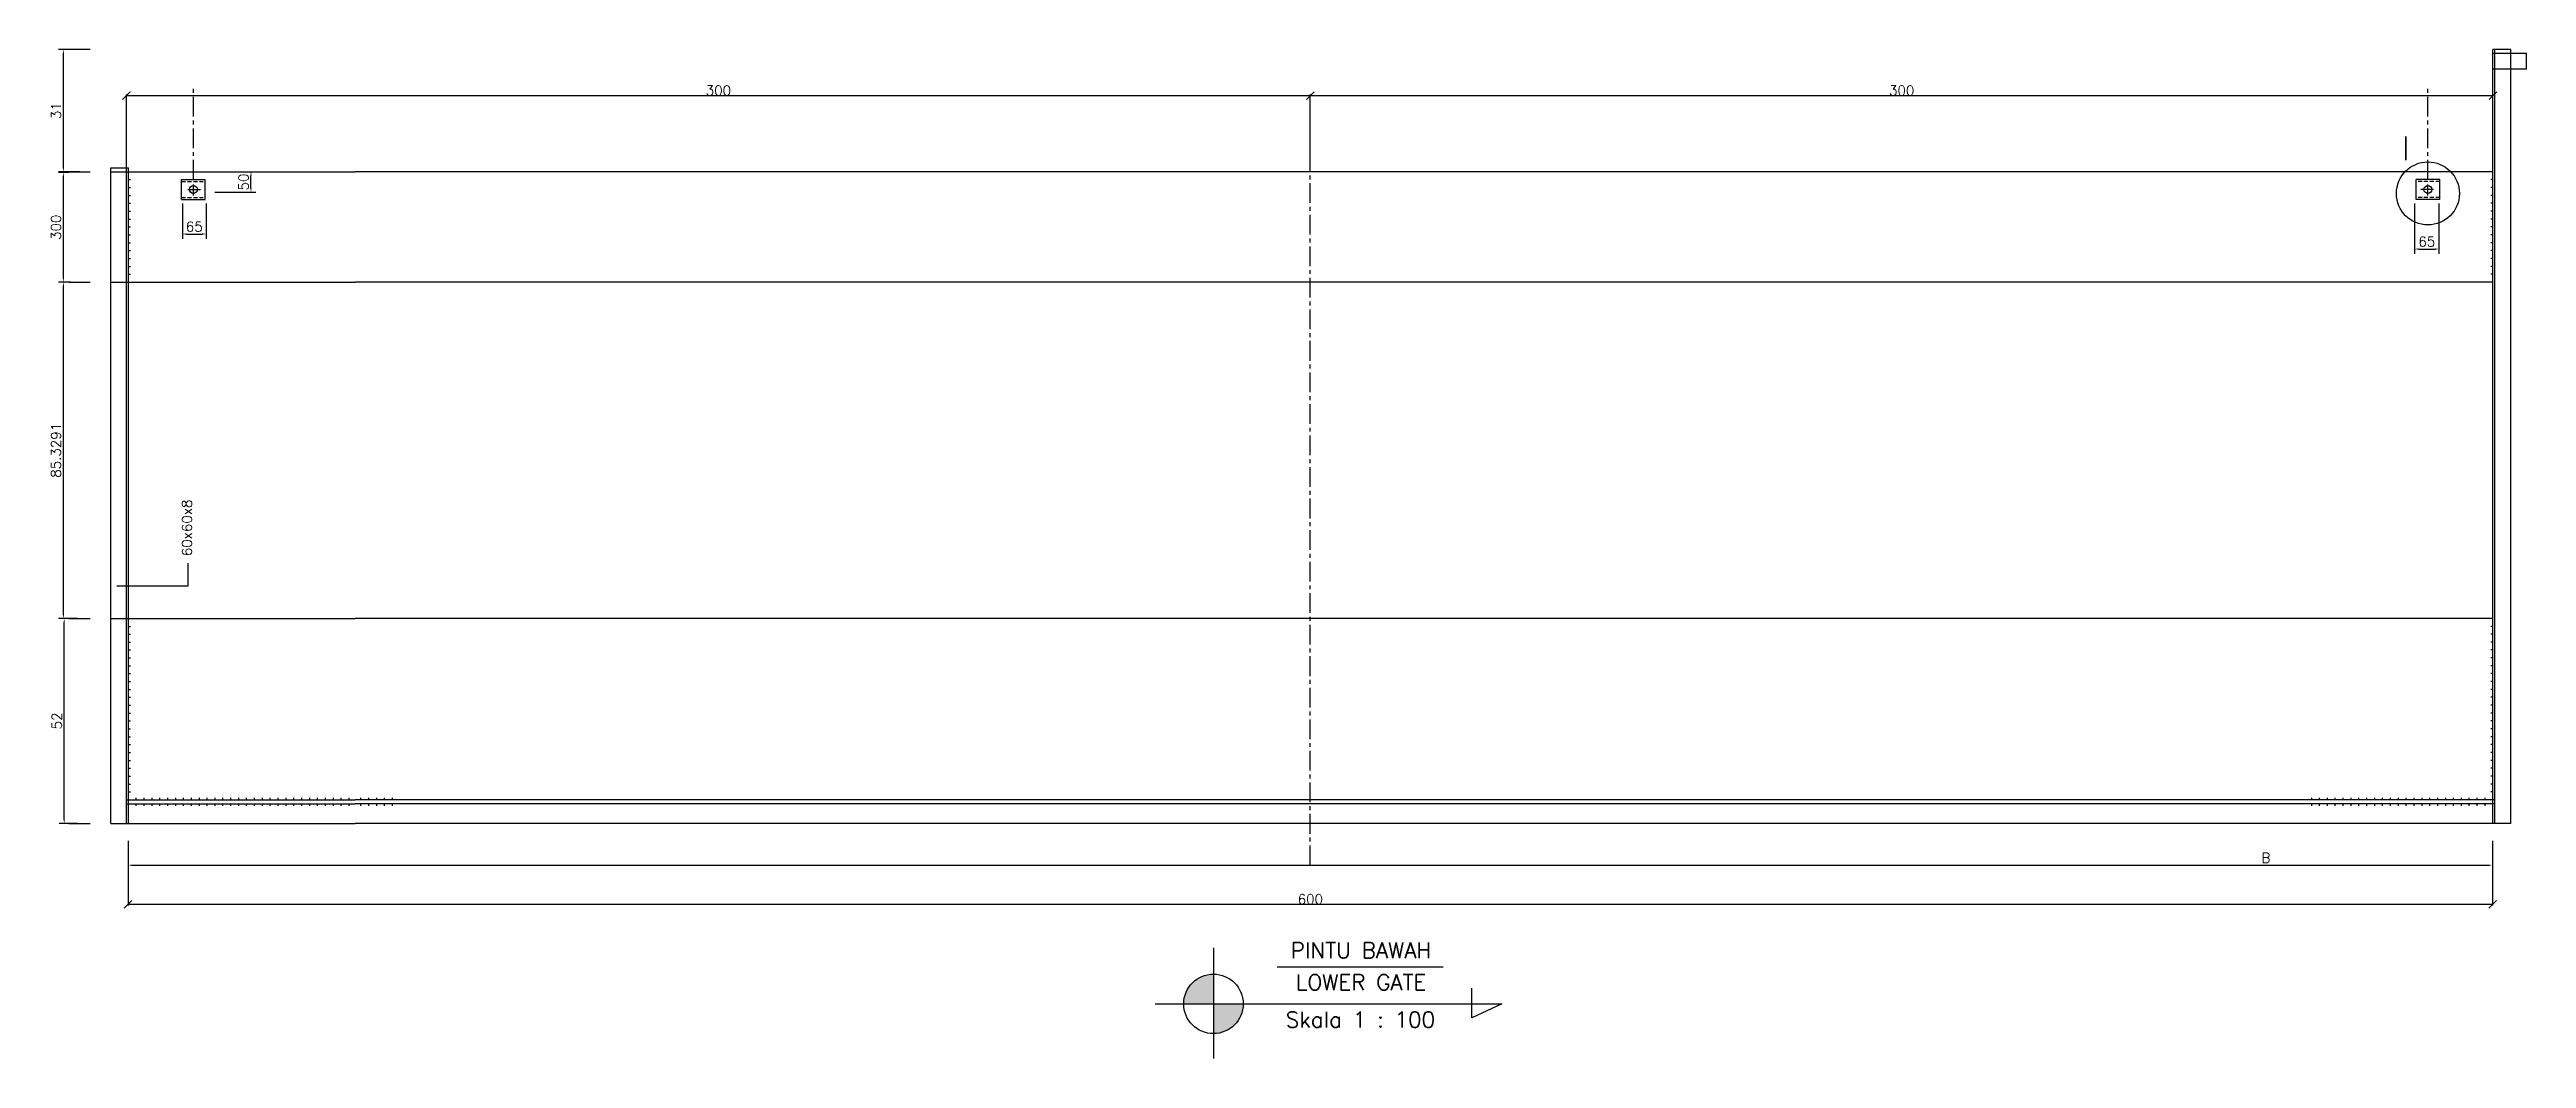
# Model space of a CAD drawing. Header units: metres. Extents: x 444 to 3227, y -3167 to -392.
# Drawn here: x 1509 to 2137, y -805 to -549 of the extents above; entities that cross this region are included whole.
import ezdxf
from ezdxf.enums import TextEntityAlignment as Align

# ---------------------------------------------------------------- set-up
doc = ezdxf.new("R2010")
doc.units = ezdxf.units.M
doc.linetypes.add('CENTERX2', pattern=[4, 2.5, -0.5, 0.5, -0.5])
doc.linetypes.add('DASHEDX2', pattern=[1.5, 1, -0.5])
doc.layers.get('0').update_dxf_attribs({"linetype": 'CONTINUOUS'})
doc.layers.get('DEFPOINTS').update_dxf_attribs({"linetype": 'CONTINUOUS'})
for name, color, linetype in [('BANGUNAN', 7, 'CONTINUOUS'), ('DIMENSI', 7, 'CONTINUOUS'), ('TEX', 7, 'CONTINUOUS')]:
    doc.layers.add(name, color=color, linetype=linetype)
doc.styles.get("Standard").update_dxf_attribs({"font": 'Simplex.shx', "height": 2.5})
doc.dimstyles.new('Skala 100', dxfattribs={"dimtxt": 0.2, "dimasz": 2, "dimexe": 0.3, "dimexo": 0.1, "dimgap": 0.05, "dimtad": 3, "dimtih": 1, "dimtoh": 1, "dimdec": 0, "dimzin": 0, "dimdsep": 46, "dimtxsty": 'Standard', "dimblk": 'ARCHTICK', "dimcen": -0.2, "dimclrd": 8, "dimclre": 8, "dimclrt": 10, "dimadec": 0, "dimazin": 0, "dimtfac": 1, "dimtdec": 0, "dimtofl": 0, "dimtmove": 0, "dimatfit": 3, "dimldrblk": 'ARCHTICK', "dimfxl": 1, "dimtolj": 1, "dimtzin": 0, "dimarcsym": 0})
doc.dimstyles.get("Standard").update_dxf_attribs({"dimtxt": 0.18, "dimasz": 0.18, "dimexe": 0.18, "dimexo": 0.0625, "dimgap": 0.09, "dimtad": 0, "dimtih": 1, "dimtoh": 1, "dimdec": 4, "dimzin": 0, "dimdsep": 46, "dimtxsty": 'Standard', "dimcen": 0.09, "dimadec": 0, "dimazin": 0, "dimtfac": 1, "dimtdec": 4, "dimtofl": 0, "dimtmove": 0, "dimatfit": 3, "dimfxl": 1, "dimtolj": 1, "dimtzin": 0, "dimarcsym": 0})

# ---------------------------------------------------------------- blocks, each defined once
blk = doc.blocks.new('*D68')
at = {"layer": 'DEFPOINTS', "color": 0}
for p in [(1528.42, -748.88), (2128.42, -748.88), (2128.42, -755.68)]:
    blk.add_point(p, dxfattribs=at)
at = {"layer": 'DIMENSI', "color": 1, "lineweight": -2}
for p, q in [((1528.42, -749.51), (1528.42, -756.93)), ((2128.42, -749.51), (2128.42, -756.93)), ((1529.42, -755.68), (2127.42, -755.68))]:
    blk.add_line(p, q, dxfattribs=at)
at = {"layer": 'DIMENSI', "color": 1}
for points in [[(1529.42, -755.52), (1529.42, -755.85), (1528.42, -755.68)], [(2127.42, -755.52), (2127.42, -755.85), (2128.42, -755.68)]]:
    blk.add_solid(points, dxfattribs=at)
at = {"layer": 'DIMENSI', "color": 2, "insert": (2070.92, -753.81), "char_height": 2.5, "attachment_point": 5}
blk.add_mtext('\\A1;B', dxfattribs=at)
blk = doc.blocks.new('*D69')
at = {"layer": 'DEFPOINTS', "color": 0}
for p in [(1512.02, -607.76), (1514.42, -607.76), (1514.42, -693.08)]:
    blk.add_point(p, dxfattribs=at)
at = {"layer": 'DIMENSI', "color": 1, "lineweight": -2}
for p, q in [((1513.79, -607.76), (1510.77, -607.76)), ((1512.02, -692.08), (1512.02, -608.76)), ((1513.79, -693.08), (1510.77, -693.08))]:
    blk.add_line(p, q, dxfattribs=at)
at = {"layer": 'DIMENSI', "color": 1}
for points in [[(1511.85, -608.76), (1512.18, -608.76), (1512.02, -607.76)], [(1511.85, -692.08), (1512.18, -692.08), (1512.02, -693.08)]]:
    blk.add_solid(points, dxfattribs=at)
at = {"layer": 'DIMENSI', "color": 2, "insert": (1510.14, -650.42), "char_height": 2.5, "attachment_point": 5, "rotation": 90}
blk.add_mtext('\\A1;85.3291', dxfattribs=at)
blk = doc.blocks.new('*D70')
at = {"layer": 'DEFPOINTS', "color": 0}
for p in [(1512.22, -693.08), (1516.22, -693.08), (1516.22, -745.08)]:
    blk.add_point(p, dxfattribs=at)
at = {"layer": 'DIMENSI', "color": 1, "lineweight": -2}
for p, q in [((1515.59, -693.08), (1510.97, -693.08)), ((1512.22, -744.08), (1512.22, -694.08)), ((1515.59, -745.08), (1510.97, -745.08))]:
    blk.add_line(p, q, dxfattribs=at)
at = {"layer": 'DIMENSI', "color": 1}
for points in [[(1512.05, -694.08), (1512.38, -694.08), (1512.22, -693.08)], [(1512.05, -744.08), (1512.38, -744.08), (1512.22, -745.08)]]:
    blk.add_solid(points, dxfattribs=at)
at = {"layer": 'DIMENSI', "color": 2, "insert": (1510.34, -719.08), "char_height": 2.5, "attachment_point": 5, "rotation": 90}
blk.add_mtext('\\A1;52', dxfattribs=at)
blk = doc.blocks.new('*D72')
at = {"layer": 'DEFPOINTS', "color": 0}
for p in [(1512.02, -548.76), (1516.82, -548.76), (1516.82, -579.76)]:
    blk.add_point(p, dxfattribs=at)
at = {"layer": 'DIMENSI', "color": 1, "lineweight": -2}
for p, q in [((1516.19, -548.76), (1510.77, -548.76)), ((1512.02, -578.76), (1512.02, -549.76)), ((1516.19, -579.76), (1510.77, -579.76))]:
    blk.add_line(p, q, dxfattribs=at)
at = {"layer": 'DIMENSI', "color": 1}
for points in [[(1511.85, -549.76), (1512.18, -549.76), (1512.02, -548.76)], [(1511.85, -578.76), (1512.18, -578.76), (1512.02, -579.76)]]:
    blk.add_solid(points, dxfattribs=at)
at = {"layer": 'DIMENSI', "color": 2, "insert": (1510.14, -564.26), "char_height": 2.5, "attachment_point": 5, "rotation": 90}
blk.add_mtext('\\A1;31', dxfattribs=at)
blk = doc.blocks.new('*D73')
at = {"layer": 'DEFPOINTS', "color": 0}
for p in [(1512.02, -579.96), (1514.02, -579.96), (1514.02, -607.76)]:
    blk.add_point(p, dxfattribs=at)
at = {"layer": 'DIMENSI', "color": 1, "lineweight": -2}
for p, q in [((1513.39, -579.96), (1510.77, -579.96)), ((1512.02, -606.76), (1512.02, -580.96)), ((1513.39, -607.76), (1510.77, -607.76))]:
    blk.add_line(p, q, dxfattribs=at)
at = {"layer": 'DIMENSI', "color": 1}
for points in [[(1511.85, -580.96), (1512.18, -580.96), (1512.02, -579.96)], [(1511.85, -606.76), (1512.18, -606.76), (1512.02, -607.76)]]:
    blk.add_solid(points, dxfattribs=at)
at = {"layer": 'DIMENSI', "color": 2, "insert": (1510.14, -593.86), "char_height": 2.5, "attachment_point": 5, "rotation": 90}
blk.add_mtext('\\A1;300', dxfattribs=at)
blk = doc.blocks.new('*D74')
at = {"layer": 'DEFPOINTS', "color": 0}
for p in [(1542.22, -587.16), (1548.22, -587.16), (1548.22, -595.56)]:
    blk.add_point(p, dxfattribs=at)
at = {"layer": 'DIMENSI', "color": 1, "lineweight": -2}
for p, q in [((1542.22, -587.78), (1542.22, -596.81)), ((1548.22, -587.78), (1548.22, -596.81)), ((1543.22, -595.56), (1547.22, -595.56))]:
    blk.add_line(p, q, dxfattribs=at)
at = {"layer": 'DIMENSI', "color": 1}
for points in [[(1543.22, -595.39), (1543.22, -595.72), (1542.22, -595.56)], [(1547.22, -595.39), (1547.22, -595.72), (1548.22, -595.56)]]:
    blk.add_solid(points, dxfattribs=at)
at = {"layer": 'DIMENSI', "color": 2, "insert": (1545.22, -593.68), "char_height": 2.5, "attachment_point": 5}
blk.add_mtext('\\A1;65', dxfattribs=at)
blk = doc.blocks.new('*D75')
at = {"layer": 'DEFPOINTS', "color": 0}
for p in [(1549.82, -579.76), (1559.62, -579.76), (1549.82, -584.96)]:
    blk.add_point(p, dxfattribs=at)
at = {"layer": 'DIMENSI', "color": 1, "lineweight": -2}
for p, q in [((1550.44, -579.76), (1560.87, -579.76)), ((1559.62, -583.96), (1559.62, -580.76)), ((1550.44, -584.96), (1560.87, -584.96))]:
    blk.add_line(p, q, dxfattribs=at)
at = {"layer": 'DIMENSI', "color": 1}
for points in [[(1559.45, -580.76), (1559.78, -580.76), (1559.62, -579.76)], [(1559.45, -583.96), (1559.78, -583.96), (1559.62, -584.96)]]:
    blk.add_solid(points, dxfattribs=at)
at = {"layer": 'DIMENSI', "color": 2, "insert": (1557.74, -582.36), "char_height": 2.5, "attachment_point": 5, "rotation": 90}
blk.add_mtext('\\A1;50', dxfattribs=at)
blk = doc.blocks.new('*D76')
at = {"layer": 'DEFPOINTS', "color": 0}
for p in [(2108.62, -587.16), (2114.82, -587.16), (2114.82, -599.36)]:
    blk.add_point(p, dxfattribs=at)
at = {"layer": 'DIMENSI', "color": 1, "lineweight": -2}
for p, q in [((2108.62, -587.78), (2108.62, -600.61)), ((2114.82, -587.78), (2114.82, -600.61)), ((2109.62, -599.36), (2113.82, -599.36))]:
    blk.add_line(p, q, dxfattribs=at)
at = {"layer": 'DIMENSI', "color": 1}
for points in [[(2109.62, -599.19), (2109.62, -599.52), (2108.62, -599.36)], [(2113.82, -599.19), (2113.82, -599.52), (2114.82, -599.36)]]:
    blk.add_solid(points, dxfattribs=at)
at = {"layer": 'DIMENSI', "color": 2, "insert": (2111.72, -597.48), "char_height": 2.5, "attachment_point": 5}
blk.add_mtext('\\A1;65', dxfattribs=at)
blk = doc.blocks.new('_ArchTick')
at = {"color": 0, "linetype": 'ByBlock', "const_width": 0.15}
blk.add_lwpolyline([(-0.5, -0.5), (0.5, 0.5)], dxfattribs=at)
blk = doc.blocks.new('*D79')
at = {"layer": 'DEFPOINTS', "color": 0}
for p in [(1528.42, -756.93), (2128.42, -756.93), (2128.42, -765.6)]:
    blk.add_point(p, dxfattribs=at)
at = {"layer": 'DIMENSI', "color": 8, "lineweight": -2}
for p, q in [((1528.42, -757.03), (1528.42, -765.9)), ((2128.42, -757.03), (2128.42, -765.9)), ((1528.42, -765.6), (2128.42, -765.6))]:
    blk.add_line(p, q, dxfattribs=at)
at = {"layer": 'DIMENSI', "color": 8, "lineweight": -2, "xscale": 2, "yscale": 2, "zscale": 2, "rotation": 180}
blk.add_blockref('_ArchTick', (1528.42, -765.6), dxfattribs=at)
at = {"layer": 'DIMENSI', "color": 8, "lineweight": -2, "xscale": 2, "yscale": 2, "zscale": 2}
blk.add_blockref('_ArchTick', (2128.42, -765.6), dxfattribs=at)
at = {"layer": 'DIMENSI', "color": 10, "insert": (1828.42, -764.3), "char_height": 2.5, "attachment_point": 5}
blk.add_mtext('\\A1;600', dxfattribs=at)
blk = doc.blocks.new('*D80')
at = {"layer": 'DEFPOINTS', "color": 0}
for p in [(1828.42, -560.44), (1828.42, -576.56), (1528.02, -578.76)]:
    blk.add_point(p, dxfattribs=at)
at = {"layer": 'DIMENSI', "color": 8, "lineweight": -2}
for p, q in [((1528.02, -578.66), (1528.02, -560.14)), ((1528.02, -560.44), (1828.42, -560.44)), ((1828.42, -576.46), (1828.42, -560.14))]:
    blk.add_line(p, q, dxfattribs=at)
at = {"layer": 'DIMENSI', "color": 8, "lineweight": -2, "xscale": 2, "yscale": 2, "zscale": 2, "rotation": 180}
blk.add_blockref('_ArchTick', (1528.02, -560.44), dxfattribs=at)
at = {"layer": 'DIMENSI', "color": 8, "lineweight": -2, "xscale": 2, "yscale": 2, "zscale": 2}
blk.add_blockref('_ArchTick', (1828.42, -560.44), dxfattribs=at)
at = {"layer": 'DIMENSI', "color": 10, "insert": (1678.22, -559.14), "char_height": 2.5, "attachment_point": 5}
blk.add_mtext('\\A1;300', dxfattribs=at)
blk = doc.blocks.new('*D81')
at = {"layer": 'DEFPOINTS', "color": 0}
for p in [(2128.52, -560.44), (1828.42, -576.46), (2128.52, -576.46)]:
    blk.add_point(p, dxfattribs=at)
at = {"layer": 'DIMENSI', "color": 8, "lineweight": -2}
for p, q in [((1828.42, -576.36), (1828.42, -560.14)), ((1828.42, -560.44), (2128.52, -560.44)), ((2128.52, -576.36), (2128.52, -560.14))]:
    blk.add_line(p, q, dxfattribs=at)
at = {"layer": 'DIMENSI', "color": 8, "lineweight": -2, "xscale": 2, "yscale": 2, "zscale": 2, "rotation": 180}
blk.add_blockref('_ArchTick', (1828.42, -560.44), dxfattribs=at)
at = {"layer": 'DIMENSI', "color": 8, "lineweight": -2, "xscale": 2, "yscale": 2, "zscale": 2}
blk.add_blockref('_ArchTick', (2128.52, -560.44), dxfattribs=at)
at = {"layer": 'DIMENSI', "color": 10, "insert": (1978.47, -559.14), "char_height": 2.5, "attachment_point": 5}
blk.add_mtext('\\A1;300', dxfattribs=at)

msp = doc.modelspace()

# ---------------------------------------------------------------- hatches: boundary and pattern name
at = {"layer": 'DIMENSI'}
h = msp.add_hatch(color=2, dxfattribs=at)
h.paths.add_polyline_path([(1803.83391, -790.86798), (1803.83391, -783.32365, 0.414213562), (1796.28959, -790.86798)])
h.paths.add_polyline_path([(1811.37824, -790.86798), (1803.83391, -790.86798), (1803.83391, -798.4123, 0.414213562)])

# ---------------------------------------------------------------- linework, layer by layer
at = {"layer": 'BANGUNAN', "color": 2}
for p, q in [((1518.81566, -548.75516), (1513.41566, -548.75516)), ((2128.51566, -745.08422), (2128.51566, -548.75516)), ((2133.01566, -548.75516), (2128.51566, -548.75516)), ((2137.01566, -549.75516), (2128.51566, -549.75516)), ((2129.01566, -745.08422), (2129.01566, -548.75516)), ((2137.01566, -553.75516), (2137.01566, -549.75516)), ((2137.01566, -553.75516), (2128.51566, -553.75516)), ((1513.41566, -579.75516), (1518.81566, -579.75516)), ((1524.01566, -578.75516), (1528.51566, -578.75516)), ((1524.01566, -579.75516), (1586.01566, -579.75516)), ((1528.01566, -745.08422), (1528.01566, -578.75516)), ((1528.51566, -745.08422), (1528.51566, -578.75516)), ((1528.51566, -581.75516), (1529.01566, -581.75516)), ((1528.51566, -583.75516), (1529.01566, -583.75516)), ((1542.01566, -586.75516), (1542.01566, -581.75516)), ((1542.01566, -581.75516), (1548.01566, -581.75516)), ((1548.01566, -586.75516), (1548.01566, -581.75516)), ((2128.51566, -579.75516), (1586.01566, -579.75516)), ((2109.01566, -586.75516), (2109.01566, -581.75516)), ((2115.01566, -581.75516), (2109.01566, -581.75516)), ((2115.01566, -586.75516), (2115.01566, -581.75516)), ((2128.51566, -581.75516), (2128.01566, -581.75516)), ((2128.51566, -583.75516), (2128.01566, -583.75516)), ((1528.51566, -585.75516), (1529.01566, -585.75516)), ((1528.51566, -587.75516), (1529.01566, -587.75516)), ((1528.51566, -589.75516), (1529.01566, -589.75516)), ((1542.01566, -586.75516), (1548.01566, -586.75516)), ((2115.01566, -586.75516), (2109.01566, -586.75516)), ((2128.51566, -585.75516), (2128.01566, -585.75516)), ((2128.51566, -587.75516), (2128.01566, -587.75516)), ((2128.51566, -589.75516), (2128.01566, -589.75516)), ((1528.51566, -591.75516), (1529.01566, -591.75516)), ((1528.51566, -593.75516), (1529.01566, -593.75516)), ((1528.51566, -595.75516), (1529.01566, -595.75516)), ((2128.51566, -591.75516), (2128.01566, -591.75516)), ((2128.51566, -593.75516), (2128.01566, -593.75516)), ((2128.51566, -595.75516), (2128.01566, -595.75516)), ((1528.51566, -597.75516), (1529.01566, -597.75516)), ((1528.51566, -599.75516), (1529.01566, -599.75516)), ((1528.51566, -601.75516), (1529.01566, -601.75516)), ((2128.51566, -597.75516), (2128.01566, -597.75516)), ((2128.51566, -599.75516), (2128.01566, -599.75516)), ((2128.51566, -601.75516), (2128.01566, -601.75516)), ((1513.41566, -607.75516), (1518.81566, -607.75516)), ((1524.01566, -607.75516), (1586.01566, -607.75516)), ((1528.51566, -603.75516), (1529.01566, -603.75516)), ((1528.51566, -605.75516), (1529.01566, -605.75516)), ((2128.51566, -607.75516), (1586.01566, -607.75516)), ((2128.51566, -603.75516), (2128.01566, -603.75516)), ((2128.51566, -605.75516), (2128.01566, -605.75516)), ((1513.41566, -693.08422), (1518.81566, -693.08422)), ((1524.01566, -693.08422), (1586.01566, -693.08422)), ((1528.51566, -695.08422), (1529.01566, -695.08422)), ((1528.51566, -697.08422), (1529.01566, -697.08422)), ((2128.51566, -693.08422), (1586.01566, -693.08422)), ((2128.51566, -695.08422), (2128.01566, -695.08422)), ((2128.51566, -697.08422), (2128.01566, -697.08422)), ((1528.51566, -699.08422), (1529.01566, -699.08422)), ((1528.51566, -701.08422), (1529.01566, -701.08422)), ((1528.51566, -703.08422), (1529.01566, -703.08422)), ((2128.51566, -699.08422), (2128.01566, -699.08422)), ((2128.51566, -701.08422), (2128.01566, -701.08422)), ((2128.51566, -703.08422), (2128.01566, -703.08422)), ((1528.51566, -705.08422), (1529.01566, -705.08422)), ((1528.51566, -707.08422), (1529.01566, -707.08422)), ((1528.51566, -709.08422), (1529.01566, -709.08422)), ((2128.51566, -705.08422), (2128.01566, -705.08422)), ((2128.51566, -707.08422), (2128.01566, -707.08422)), ((2128.51566, -709.08422), (2128.01566, -709.08422)), ((1528.51566, -711.08422), (1529.01566, -711.08422)), ((1528.51566, -713.08422), (1529.01566, -713.08422)), ((1528.51566, -715.08422), (1529.01566, -715.08422)), ((2128.51566, -711.08422), (2128.01566, -711.08422)), ((2128.51566, -713.08422), (2128.01566, -713.08422)), ((2128.51566, -715.08422), (2128.01566, -715.08422)), ((1528.51566, -717.08422), (1529.01566, -717.08422)), ((1528.51566, -719.08422), (1529.01566, -719.08422)), ((1528.51566, -721.08422), (1529.01566, -721.08422)), ((2128.51566, -717.08422), (2128.01566, -717.08422)), ((2128.51566, -719.08422), (2128.01566, -719.08422)), ((2128.51566, -721.08422), (2128.01566, -721.08422)), ((1528.51566, -723.08422), (1529.01566, -723.08422)), ((1528.51566, -725.08422), (1529.01566, -725.08422)), ((1528.51566, -727.08422), (1529.01566, -727.08422)), ((2128.51566, -723.08422), (2128.01566, -723.08422)), ((2128.51566, -725.08422), (2128.01566, -725.08422)), ((2128.51566, -727.08422), (2128.01566, -727.08422)), ((1528.51566, -729.08422), (1529.01566, -729.08422)), ((1528.51566, -731.08422), (1529.01566, -731.08422)), ((1528.51566, -733.08422), (1529.01566, -733.08422)), ((1528.51566, -735.08422), (1529.01566, -735.08422)), ((2128.51566, -729.08422), (2128.01566, -729.08422)), ((2128.51566, -731.08422), (2128.01566, -731.08422)), ((2128.51566, -733.08422), (2128.01566, -733.08422)), ((2128.51566, -735.08422), (2128.01566, -735.08422)), ((1528.01566, -739.08422), (1586.01566, -739.08422)), ((1528.01566, -740.08422), (1586.01566, -740.08422)), ((1528.51566, -737.08422), (1529.01566, -737.08422)), ((1528.51566, -740.58422), (1528.51566, -740.08422)), ((1530.51566, -739.08422), (1530.51566, -738.58422)), ((1530.51566, -740.58422), (1530.51566, -740.08422)), ((1532.51566, -739.08422), (1532.51566, -738.58422)), ((1532.51566, -740.58422), (1532.51566, -740.08422)), ((1534.51566, -739.08422), (1534.51566, -738.58422)), ((1534.51566, -740.58422), (1534.51566, -740.08422)), ((1536.51566, -739.08422), (1536.51566, -738.58422)), ((1536.51566, -740.58422), (1536.51566, -740.08422)), ((1538.51566, -739.08422), (1538.51566, -738.58422)), ((1538.51566, -740.58422), (1538.51566, -740.08422)), ((1540.51566, -739.08422), (1540.51566, -738.58422)), ((1540.51566, -740.58422), (1540.51566, -740.08422)), ((1542.51566, -739.08422), (1542.51566, -738.58422)), ((1542.51566, -740.58422), (1542.51566, -740.08422)), ((1544.51566, -739.08422), (1544.51566, -738.58422)), ((1544.51566, -740.58422), (1544.51566, -740.08422)), ((1546.51566, -739.08422), (1546.51566, -738.58422)), ((1546.51566, -740.58422), (1546.51566, -740.08422)), ((1548.51566, -739.08422), (1548.51566, -738.58422)), ((1548.51566, -740.58422), (1548.51566, -740.08422)), ((1550.51566, -739.08422), (1550.51566, -738.58422)), ((1550.51566, -740.58422), (1550.51566, -740.08422)), ((1552.51566, -739.08422), (1552.51566, -738.58422)), ((1552.51566, -740.58422), (1552.51566, -740.08422)), ((1554.51566, -739.08422), (1554.51566, -738.58422)), ((1554.51566, -740.58422), (1554.51566, -740.08422)), ((1556.51566, -739.08422), (1556.51566, -738.58422)), ((1556.51566, -740.58422), (1556.51566, -740.08422)), ((1558.51566, -739.08422), (1558.51566, -738.58422)), ((1558.51566, -740.58422), (1558.51566, -740.08422)), ((1560.51566, -739.08422), (1560.51566, -738.58422)), ((1560.51566, -740.58422), (1560.51566, -740.08422)), ((1562.51566, -739.08422), (1562.51566, -738.58422)), ((1562.51566, -740.58422), (1562.51566, -740.08422)), ((1564.51566, -739.08422), (1564.51566, -738.58422)), ((1564.51566, -740.58422), (1564.51566, -740.08422)), ((1566.51566, -739.08422), (1566.51566, -738.58422)), ((1566.51566, -740.58422), (1566.51566, -740.08422)), ((1568.51566, -739.08422), (1568.51566, -738.58422)), ((1568.51566, -740.58422), (1568.51566, -740.08422)), ((1570.51566, -739.08422), (1570.51566, -738.58422)), ((1570.51566, -740.58422), (1570.51566, -740.08422)), ((1572.51566, -739.08422), (1572.51566, -738.58422)), ((1572.51566, -740.58422), (1572.51566, -740.08422)), ((1574.51566, -739.08422), (1574.51566, -738.58422)), ((1574.51566, -740.58422), (1574.51566, -740.08422)), ((1576.51566, -739.08422), (1576.51566, -738.58422)), ((1576.51566, -740.58422), (1576.51566, -740.08422)), ((1578.51566, -739.08422), (1578.51566, -738.58422)), ((1578.51566, -740.58422), (1578.51566, -740.08422)), ((1580.51566, -739.08422), (1580.51566, -738.58422)), ((1580.51566, -740.58422), (1580.51566, -740.08422)), ((1582.51566, -739.08422), (1582.51566, -738.58422)), ((1582.51566, -740.58422), (1582.51566, -740.08422)), ((1584.51566, -739.08422), (1584.51566, -738.58422)), ((1584.51566, -740.58422), (1584.51566, -740.08422)), ((2129.01566, -739.08422), (1586.01566, -739.08422)), ((2129.01566, -740.08422), (1586.01566, -740.08422)), ((1587.51566, -739.08422), (1587.51566, -738.58422)), ((1587.51566, -740.58422), (1587.51566, -740.08422)), ((1589.51566, -739.08422), (1589.51566, -738.58422)), ((1589.51566, -740.58422), (1589.51566, -740.08422)), ((1591.51566, -739.08422), (1591.51566, -738.58422)), ((1591.51566, -740.58422), (1591.51566, -740.08422)), ((1593.51566, -739.08422), (1593.51566, -738.58422)), ((1593.51566, -740.58422), (1593.51566, -740.08422)), ((1595.51566, -739.08422), (1595.51566, -738.58422)), ((1595.51566, -740.58422), (1595.51566, -740.08422)), ((2082.51566, -739.08422), (2082.51566, -738.58422)), ((2082.51566, -740.58422), (2082.51566, -740.08422)), ((2084.51566, -739.08422), (2084.51566, -738.58422)), ((2084.51566, -740.58422), (2084.51566, -740.08422)), ((2086.51566, -739.08422), (2086.51566, -738.58422)), ((2086.51566, -740.58422), (2086.51566, -740.08422)), ((2088.51566, -739.08422), (2088.51566, -738.58422)), ((2088.51566, -740.58422), (2088.51566, -740.08422)), ((2090.51566, -739.08422), (2090.51566, -738.58422)), ((2090.51566, -740.58422), (2090.51566, -740.08422)), ((2092.51566, -739.08422), (2092.51566, -738.58422)), ((2092.51566, -740.58422), (2092.51566, -740.08422)), ((2094.51566, -739.08422), (2094.51566, -738.58422)), ((2094.51566, -740.58422), (2094.51566, -740.08422)), ((2096.51566, -739.08422), (2096.51566, -738.58422)), ((2096.51566, -740.58422), (2096.51566, -740.08422)), ((2098.51566, -739.08422), (2098.51566, -738.58422)), ((2098.51566, -740.58422), (2098.51566, -740.08422)), ((2100.51566, -739.08422), (2100.51566, -738.58422)), ((2100.51566, -740.58422), (2100.51566, -740.08422)), ((2102.51566, -739.08422), (2102.51566, -738.58422)), ((2102.51566, -740.58422), (2102.51566, -740.08422)), ((2104.51566, -739.08422), (2104.51566, -738.58422)), ((2104.51566, -740.58422), (2104.51566, -740.08422)), ((2106.51566, -739.08422), (2106.51566, -738.58422)), ((2106.51566, -740.58422), (2106.51566, -740.08422)), ((2108.51566, -739.08422), (2108.51566, -738.58422)), ((2108.51566, -740.58422), (2108.51566, -740.08422)), ((2110.51566, -739.08422), (2110.51566, -738.58422)), ((2110.51566, -740.58422), (2110.51566, -740.08422)), ((2112.51566, -739.08422), (2112.51566, -738.58422)), ((2112.51566, -740.58422), (2112.51566, -740.08422)), ((2114.51566, -739.08422), (2114.51566, -738.58422)), ((2114.51566, -740.58422), (2114.51566, -740.08422)), ((2116.51566, -739.08422), (2116.51566, -738.58422)), ((2116.51566, -740.58422), (2116.51566, -740.08422)), ((2118.51566, -739.08422), (2118.51566, -738.58422)), ((2118.51566, -740.58422), (2118.51566, -740.08422)), ((2120.51566, -739.08422), (2120.51566, -738.58422)), ((2120.51566, -740.58422), (2120.51566, -740.08422)), ((2122.51566, -739.08422), (2122.51566, -738.58422)), ((2122.51566, -740.58422), (2122.51566, -740.08422)), ((2124.51566, -739.08422), (2124.51566, -738.58422)), ((2124.51566, -740.58422), (2124.51566, -740.08422)), ((2126.51566, -739.08422), (2126.51566, -738.58422)), ((2126.51566, -740.58422), (2126.51566, -740.08422)), ((2128.51566, -737.08422), (2128.01566, -737.08422)), ((2128.51566, -740.58422), (2128.51566, -740.08422)), ((1513.41566, -745.08422), (1518.81566, -745.08422)), ((1524.01566, -745.08422), (1586.01566, -745.08422)), ((2133.01566, -745.08422), (1586.01566, -745.08422))]:
    msp.add_line(p, q, dxfattribs=at)
at = {"layer": 'BANGUNAN', "color": 3}
for p, q in [((2133.01566, -745.08422), (2133.01566, -548.75516)), ((1524.01566, -745.08422), (1524.01566, -578.75516))]:
    msp.add_line(p, q, dxfattribs=at)
at = {"layer": 'BANGUNAN', "color": 1, "linetype": 'CENTERX2', "ltscale": 2}
for p, q in [((1545.01566, -581.75516), (1545.01566, -558.75516)), ((2112.01566, -581.75516), (2112.01566, -558.75516)), ((1828.41566, -755.68422), (1828.41566, -560.43868)), ((1828.41566, -755.68422), (1828.41566, -576.55516))]:
    msp.add_line(p, q, dxfattribs=at)
at = {"layer": 'BANGUNAN', "color": 2, "linetype": 'DASHEDX2'}
for p, q in [((1542.01566, -582.25516), (1548.01566, -582.25516)), ((2115.01566, -582.25516), (2109.01566, -582.25516)), ((1542.01566, -586.25516), (1548.01566, -586.25516)), ((2115.01566, -586.25516), (2109.01566, -586.25516))]:
    msp.add_line(p, q, dxfattribs=at)
at = {"layer": 'BANGUNAN', "color": 1}
for p, q in [((1543.61566, -584.25516), (1546.81566, -584.25516)), ((1545.01566, -585.75516), (1545.01566, -582.95516)), ((2113.41566, -584.25516), (2110.21566, -584.25516)), ((2112.01566, -585.75516), (2112.01566, -582.95516))]:
    msp.add_line(p, q, dxfattribs=at)
for centre, radius in [((2112.01566, -585.25516), 8), ((1545.01566, -584.25516), 1), ((2112.01566, -584.25516), 1)]:
    msp.add_circle(centre, radius, dxfattribs=at)
at = {"layer": 'DIMENSI', "color": 2}
for p, q in [((1543.61566, -684.88422), (1525.61566, -684.88422)), ((1543.61566, -679.08422), (1543.61566, -684.88422)), ((1803.83391, -776.68482), (1803.83391, -804.70742)), ((1789.09173, -790.86798), (1877.00901, -790.86798)), ((1869.3713, -794.40434), (1869.3713, -786.86975)), ((1877.00901, -790.86798), (1869.3713, -794.40434))]:
    msp.add_line(p, q, dxfattribs=at)
msp.add_circle((1803.83391, -790.86798), 7.54433, dxfattribs=at)
at = {"layer": 'TEX', "color": 3}
msp.add_line((1820.0058, -781.48036), (1862.1058, -781.48036), dxfattribs=at)

# ---------------------------------------------------------------- texts
at = {"layer": 'DIMENSI', "color": 2}
msp.add_text('60x60x8', height=2.5, rotation=90, dxfattribs=at).set_placement((1544.61566, -677.28422))
at = {"layer": 'TEX', "color": 4}
msp.add_text('I', height=6, dxfattribs=at).set_placement((2105.41566, -576.85516))
at = {"layer": 'TEX', "color": 3}
for s, p in [('PINTU BAWAH', (1841.3058, -779.28036)), ('LOWER GATE', (1841.3058, -787.38036)), ('Skala 1 : 100', (1841.14621, -796.84824))]:
    msp.add_text(s, height=4, dxfattribs=at).set_placement(p, align=Align.CENTER)

# ---------------------------------------------------------------- dimensions: what is measured, and where the dimension line sits
at = {"layer": 'DIMENSI'}
for p1, p2, distance, picture, middle in [((1516.81566, -579.75516), (1516.81566, -548.75516), 4.8, '*D72', (1510.14066, -564.25516)), ((1514.41566, -693.08422), (1514.41566, -607.75516), 2.4, '*D69', (1510.14066, -650.41969)), ((1516.21566, -745.08422), (1516.21566, -693.08422), 4, '*D70', (1510.34066, -719.08422))]:
    dim = msp.add_aligned_dim(p1=p1, p2=p2, distance=distance, dimstyle='Standard', override={"dimtxt": 1, "dimasz": 1, "dimexe": 1.25, "dimexo": 0.625, "dimgap": 0.625, "dimtad": 1, "dimtih": 0, "dimtoh": 0, "dimzin": 8, "dimlunit": 6, "dimcen": 1, "dimclrd": 1, "dimclre": 1, "dimclrt": 2, "dimtofl": 1}, dxfattribs=at)
    dim.commit()
    dim.dimension.update_dxf_attribs({"geometry": picture, "text_midpoint": middle})
at = {"layer": 'DIMENSI', "color": 2}
for base, p1, p2, picture, middle in [((1828.41566, -560.43868), (1528.01566, -578.75516), (1828.41566, -576.55516), '*D80', (1678.21566, -559.13868)), ((2128.51566, -560.43868), (1828.41566, -576.45516), (2128.51566, -576.45516), '*D81', (1978.46566, -559.13868)), ((2128.41566, -765.60361), (1528.41566, -756.93422), (2128.41566, -756.93422), '*D79', (1828.41566, -764.30361))]:
    dim = msp.add_linear_dim(base=base, p1=p1, p2=p2, dimstyle='Skala 100', dxfattribs=at)
    dim.commit()
    dim.dimension.update_dxf_attribs({"geometry": picture, "text_midpoint": middle})
at = {"layer": 'DIMENSI'}
for p1, p2, distance, text, picture, middle in [((1514.01566, -607.75516), (1514.01566, -579.95516), 2, '300', '*D73', (1510.14066, -593.85516)), ((1542.21566, -587.15516), (1548.21566, -587.15516), -8.4, '65', '*D74', (1545.21566, -593.68016)), ((2108.61566, -587.15516), (2114.81566, -587.15516), -12.2, '65', '*D76', (2111.71566, -597.48016))]:
    dim = msp.add_aligned_dim(p1=p1, p2=p2, distance=distance, text=text, dimstyle='Standard', override={"dimtxt": 1, "dimasz": 1, "dimexe": 1.25, "dimexo": 0.625, "dimgap": 0.625, "dimtad": 1, "dimtih": 0, "dimtoh": 0, "dimzin": 8, "dimlunit": 6, "dimcen": 1, "dimclrd": 1, "dimclre": 1, "dimclrt": 2, "dimtofl": 1}, dxfattribs=at)
    dim.commit()
    dim.dimension.update_dxf_attribs({"geometry": picture, "text_midpoint": middle})
for base, p1, p2, angle, text, picture, middle in [((1559.61566, -579.75516), (1549.81566, -584.95516), (1549.81566, -579.75516), 90, '50', '*D75', (1559.61566, -582.35516)), ((2128.41566, -755.68422), (1528.41566, -748.88422), (2128.41566, -748.88422), 0, 'B', '*D68', (2070.91566, -755.68422))]:
    dim = msp.add_linear_dim(base=base, p1=p1, p2=p2, angle=angle, text=text, dimstyle='Standard', override={"dimtxt": 1, "dimasz": 1, "dimexe": 1.25, "dimexo": 0.625, "dimgap": 0.625, "dimtad": 1, "dimtih": 0, "dimtoh": 0, "dimzin": 8, "dimlunit": 6, "dimcen": 1, "dimclrd": 1, "dimclre": 1, "dimclrt": 2, "dimtofl": 1}, dxfattribs=at)
    dim.commit()
    dim.dimension.update_dxf_attribs({"geometry": picture, "text_midpoint": middle, "dimtype": 161})

doc.saveas('drawing.dxf')
